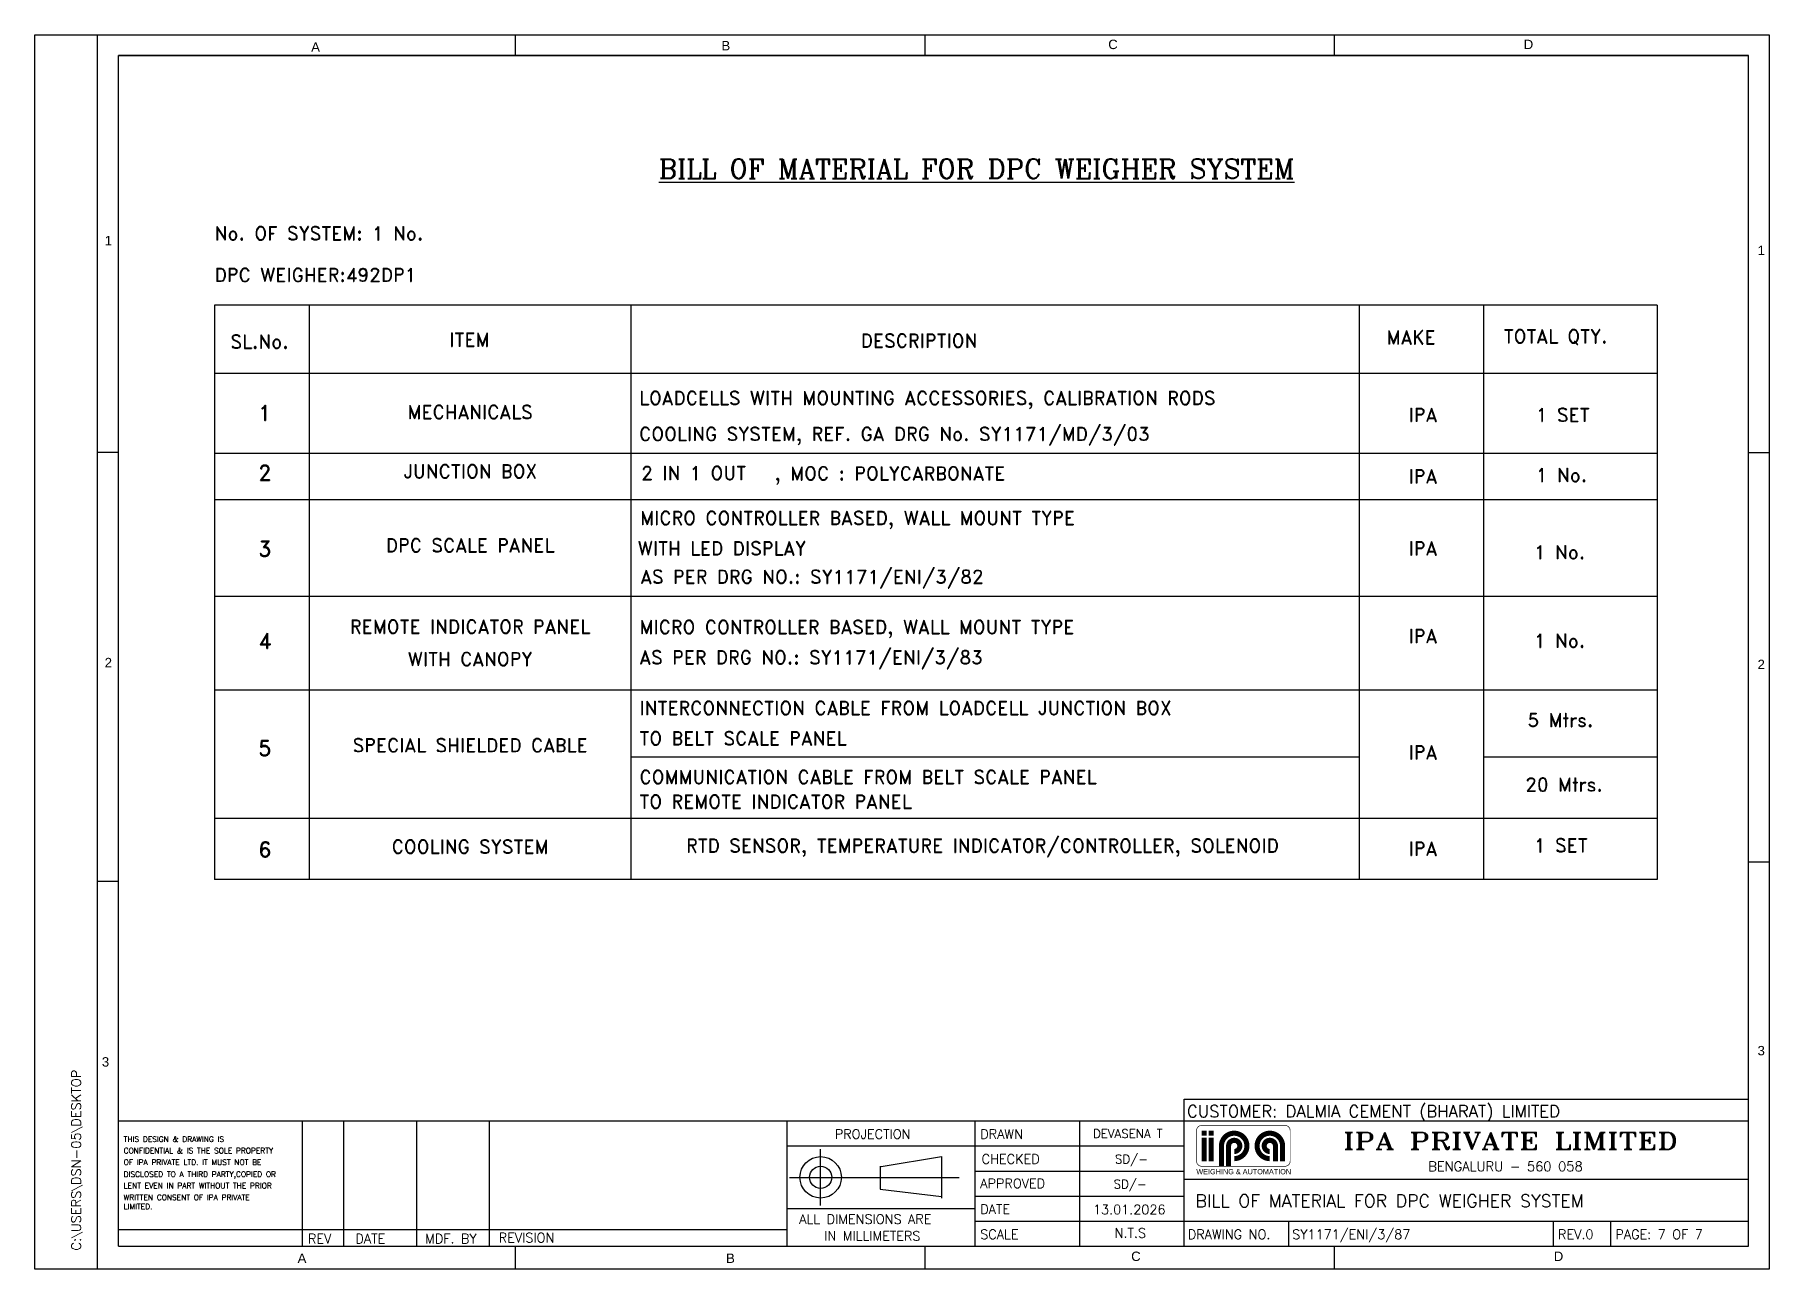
# Model space of a CAD drawing. Header units: inches. Extents: x 784 to 2184505, y 7 to 371504.
# Drawn here: x 1007066 to 1135577, y 102788 to 194290 of the extents above; entities that cross this region are included whole.
import ezdxf
from ezdxf.enums import TextEntityAlignment as Align

# ---------------------------------------------------------------- set-up
doc = ezdxf.new("R2010")
doc.units = ezdxf.units.IN
doc.header["$MEASUREMENT"] = 0
doc.layers.add('Object', color=2, linetype='Continuous', lineweight=30)
doc.layers.add('SHEET', color=10, linetype='Continuous')
doc.styles.add('ROMANC', font='romanc.shx', dxfattribs={"height": 5})
doc.styles.add('ROMAND', font='romand', dxfattribs={"height": 3})
doc.styles.add('ROMANS', font='romans')
doc.styles.add('ROMANT', font='romant', dxfattribs={"width": 1.3, "height": 4})
doc.styles.get("Standard").update_dxf_attribs({"font": 'arial.ttf'})

msp = doc.modelspace()

# ---------------------------------------------------------------- texts
at = {"style": 'ROMANC'}
msp.add_text('%%UBILL OF MATERIAL FOR DPC WEIGHER SYSTEM', height=1438.4647619, dxfattribs=at).set_placement((1053298.96701, 183634.68646, 186470.99339))
at = {"color": 0}
for s, height, style, p in [('CUSTOMER: DALMIA CEMENT (BHARAT) LIMITED', 891.4686096, 'ROMAND', (1092439.7226, 114053.89302, 9781.55083)), ('PROJECTION', 696.694092, 'ROMAND', (1066339.18093, 112464.21941, 12132.91572)), ('DRAWN', 696.694092, 'ROMAND', (1077117.26513, 112464.21941, 12132.91572)), ('DEVASENA T', 643.056664, 'ROMAND', (1085474.33566, 112523.43066, 12132.91572)), ('THIS DESIGN & DRAWING IS', 403.693172, 'ROMANC', (1013659.10272, 112231.64423, 12132.91572)), ('CONFIDENTIAL & IS THE SOLE PROPERTY', 403.693172, 'ROMANC', (1013659.10272, 111382.85346, 12132.91572)), ('OF IPA PRIVATE LTD. IT MUST NOT BE ', 403.693172, 'ROMANC', (1013659.10272, 110523.71158, 12132.91572)), ('CHECKED', 696.694092, 'ROMAND', (1077222.3867, 110615.24661, 12132.91572)), ('SD/-', 643.056664, 'ROMAND', (1087096.44871, 110636.68323, 12132.91572)), ('DISCLOSED TO A THIRD PARTY,COPIED OR', 403.693172, 'ROMANC', (1013659.10272, 109633.51638, 12132.91572)), ('APPROVED', 696.694092, 'ROMAND', (1077117.26513, 108809.34927, 12132.91572)), ('SD/-', 643.056664, 'ROMAND', (1086997.77968, 108783.99626, 12132.91572)), ('WRITTEN CONSENT OF IPA PRIVATE ', 403.693172, 'ROMANC', (1013659.10272, 107915.23262, 12132.91572)), ('LENT EVEN IN PART WITHOUT THE PRIOR ', 403.693172, 'ROMANC', (1013659.10272, 108784.72561, 12132.91572)), ('BILL OF MATERIAL FOR DPC WEIGHER SYSTEM', 938.3880101, 'ROMAND', (1093063.22806, 107389.21242, 12015.34748)), ('LIMITED.', 403.693172, 'ROMANC', (1013659.10272, 107244.69967, 12132.91572)), ('ALL DIMENSIONS ARE ', 696.6940917, 'ROMAND', (1063705.03504, 106161.05318, 12132.91572)), ('DATE', 696.694092, 'ROMAND', (1077117.26513, 106895.10573, 12132.91572)), ('13.01.2026', 697.03662, 'ROMAND', (1085469.44423, 106870.51931, 12132.91572)), ('REV', 696.694092, 'ROMAND', (1027311.24501, 104710.48299, 12132.91572)), ('DATE', 696.694092, 'ROMAND', (1030826.42101, 104710.48299, 12132.91572)), ('MDF. BY', 696.694092, 'ROMAND', (1035993.06731, 104710.48299, 12132.91572)), ('REVISION', 696.694092, 'ROMAND', (1041445.92994, 104786.67858, 12132.91572)), ('IN MILLIMETERS', 696.6940917, 'ROMAND', (1065556.53996, 104912.1286, 12132.91572)), ('SCALE', 696.694092, 'ROMAND', (1077117.26513, 105033.57115, 12132.91572)), ('N.T.S', 696.694092, 'ROMAND', (1087075.06009, 105131.93335, 12132.91572)), ('DRAWING NO.', 696.6940917, 'ROMAND', (1092492.806, 105032.81576, 12132.91572)), ('SY1171/ENI/3/87', 696.6940917, 'ROMAND', (1100233.85146, 105032.81576, 12132.91572)), ('REV.0', 696.694092, 'ROMAND', (1119925.57985, 105032.81576, 12132.91572)), ('PAGE: 7 OF 7', 696.6940917, 'ROMAND', (1124175.41757, 105032.81576, 12132.91572))]:
    msp.add_text(s, height=height, dxfattribs=dict(at, style=style)).set_placement(p)
at = {"color": 4, "style": 'ROMANT', "width": 1.3}
msp.add_text('IPA PRIVATE LIMITED', height=1258.2536029, dxfattribs=at).set_placement((1104008.7272, 111672.49081, 424861.84625))
at = {"color": 4, "style": 'ROMAND'}
msp.add_text('BENGALURU - 560 058', height=707.7676516, dxfattribs=at).set_placement((1110313.05018, 110064.65234, 424861.84625))
at = {"layer": 'Object', "color": 7, "insert": (1089389.27015, 110219.53637), "char_height": 385.1902062, "width": 14498.5023624, "attachment_point": 1, "style": 'ROMANS'}
msp.add_mtext('\\pxqc;{\\fArial|b0|i0|c0|p0;\\C4;WEIGHING & AUTOMATION}', dxfattribs=at)
at = {"layer": 'SHEET', "color": 0, "linetype": 'Continuous'}
for s, p in [('A', (1027551.62107, 193027.87012, 12132.91572)), ('B', (1057947.39244, 193124.57717, 12132.91572)), ('C', (1086600.73124, 193221.28444, 12132.91572)), ('D', (1117383.70989, 193221.28444, 12132.91572)), ('1', (1012253.66998, 178679.01395, 12132.91572)), ('1', (1134706.09292, 177952.35082, 12132.91572)), ('2', (1012253.66998, 147406.75106, 12132.91572)), ('2', (1134706.09292, 147270.13033, 12132.91572)), ('3', (1012043.58383, 117813.53564, 12132.91572)), ('3', (1134706.09292, 118647.1194, 12132.91572)), ('C', (1088299.27255, 103405.4061, 12132.91572)), ('D', (1119609.23001, 103405.40566, 12132.91572)), ('A', (1026545.07124, 103261.26125, 12132.91572)), ('B', (1058287.88505, 103261.26125, 12132.91572))]:
    msp.add_text(s, height=696.69409, dxfattribs=at).set_placement(p)
at = {"layer": 'SHEET', "color": 0, "linetype": 'Continuous', "style": 'ROMAND'}
for s, height, p in [('No. OF SYSTEM: 1 No.', 1007.6704026, (1020398.44694, 179059.6499, -508493.84813)), ('DPC WEIGHER:492DP1', 1007.6704026, (1020398.44694, 175985.14528, -508493.84813)), ('MAKE', 1007.670403, (1107226.67889, 171363.22216, -228575.95557)), ('TOTAL QTY.', 1007.670403, (1115902.79709, 171436.70043, -228575.95557)), ('SL.No.', 1007.670403, (1021565.93091, 171042.08822, -643622.90638)), ('ITEM', 1007.670403, (1037774.60392, 171183.8347, -1293312.27062)), ('DESCRIPTION', 1007.6704026, (1068264.36103, 171105.6973, -228575.95557)), ('LOADCELLS WITH MOUNTING ACCESSORIES, CALIBRATION RODS', 1007.6704026, (1051841.15909, 166857.22527, -228575.95557)), ('1', 1141.25132, (1023636.19682, 165690.86552, -643622.90638)), ('IPA', 1007.670403, (1108858.35877, 165610.79523, -228575.95557)), ('1 SET ', 1007.670403, (1118285.84637, 165610.79523, -228575.95557)), ('COOLING SYSTEM, REF. GA DRG No. SY1171/MD/3/03', 1007.6704026, (1051841.15909, 164202.03828, -228575.95557)), ('2', 1141.25132, (1023636.19682, 161237.04955, 1032103.50668)), ('2 IN 1 OUT  ', 1007.6704026, (1052000.61323, 161303.71796, 25201110.78318)), (', MOC : POLYCARBONATE', 1007.6704026, (1061869.55906, 161266.58447, 2277244.35725)), ('IPA', 1007.670403, (1108858.35877, 161062.4277, -228575.95557)), ('1 No.', 1007.670403, (1118285.84637, 161145.71046, -228575.95557)), ('MICRO CONTROLLER BASED, WALL MOUNT TYPE', 1007.6704026, (1051914.19193, 157974.33094, 1447150.45748)), ('3', 1141.25132, (1023636.19682, 155620.53328, 1032103.50668)), ('WITH LED DISPLAY', 1007.6704026, (1051734.59372, 155712.23621, 1447150.45748)), ('IPA', 1007.670403, (1108858.35877, 155714.91099, -228575.95557)), ('1 No.', 1007.670403, (1118145.20064, 155433.79058, 1447150.45748)), ('AS PER DRG NO.: SY1171/ENI/3/82', 1007.6704026, (1051933.88841, 153607.67637, 1447150.45748)), ('MICRO CONTROLLER BASED, WALL MOUNT TYPE', 1007.6704026, (1051867.1625, 149885.69154, 2011576.20798)), ('4', 1141.25132, (1023636.19682, 148798.7139, 1898688.84215)), ('IPA', 1007.670403, (1108858.35877, 149218.8555, -228575.95557)), ('1 No.', 1007.670403, (1118145.20064, 148865.53072, 1447150.45748)), ('AS PER DRG NO.: SY1171/ENI/3/83', 1007.6704026, (1051867.1625, 147638.12853, 2011576.20798)), ('INTERCONNECTION CABLE FROM LOADCELL JUNCTION BOX', 1007.6704026, (1051867.1625, 143890.46302, 2011576.20798)), ('5 Mtrs.', 1007.670403, (1117661.69175, 142989.91763, 1361635.88736)), ('TO BELT SCALE PANEL', 1007.6704026, (1051867.1625, 141642.90001, 2011576.20798)), ('5', 1141.25132, (1023636.19682, 140838.24806, 1898688.84215)), ('IPA', 1007.670403, (1108858.35877, 140603.31054, -228575.95557)), ('COMMUNICATION CABLE FROM BELT SCALE PANEL', 1007.6704026, (1051867.1625, 138778.02071, 2011576.20798)), ('20 Mtrs.', 1007.670403, (1117498.7295, 138212.85603, 1361635.88736)), ('TO REMOTE INDICATOR PANEL', 1007.6704026, (1051867.1625, 136952.84354, 2011576.20798)), ('6', 1141.25132, (1023636.19682, 133323.8549, 1898688.84215)), ('IPA', 1007.670403, (1108858.35877, 133464.63704, -228575.95557)), ('1 SET', 1007.670403, (1118145.20064, 133711.50452, 1447150.45748))]:
    msp.add_text(s, height=height, dxfattribs=at).set_placement(p)
for s, p in [('MECHANICALS', (1039319.45264, 166322.40078, -643622.90638)), ('JUNCTION BOX', (1039319.45264, 161936.54251, 1032103.50668)), ('DPC SCALE PANEL', (1039319.45264, 156446.85483, 1032103.50668)), ('REMOTE INDICATOR PANEL', (1039319.45264, 150417.70956, 1596529.25717)), ('WITH CANOPY', (1039319.45264, 148009.76401, 1596529.25717)), ('SPECIAL SHIELDED CABLE', (1039319.45264, 141632.65831, 1596529.25717)), ('COOLING SYSTEM', (1039319.45264, 134118.26515, 1596529.25717)), ('RTD SENSOR, TEMPERATURE INDICATOR/CONTROLLER, SOLENOID', (1077282.44519, 134118.26515, 1596529.25717))]:
    msp.add_text(s, height=1007.6704026, dxfattribs=at).set_placement(p, align=Align.MIDDLE)
at = {"layer": 'SHEET', "color": 124, "linetype": 'Continuous', "style": 'ROMAND'}
msp.add_text('C:\\USERS\\DSN-05\\DESKTOP', height=704.430188, rotation=90, dxfattribs=at).set_placement((1010495.15447, 104176.97022, 12132.91572))

# ---------------------------------------------------------------- linework, layer by layer
for p, q in [((1020390.5976, 174250.99544, -688898.38366), (1020390.5976, 131681.43061, 1575719.4838)), ((1027408.07887, 174250.99544, -688898.38366), (1027408.07887, 131681.43061, 790953.37817)), ((1051230.8264, 174251.01098, -688898.75342), (1051230.8264, 131681.43061, 1575719.31796)), ((1105190.15938, 174251.03268, -623431.30457), (1105190.15938, 131681.43061, 1568896.09198)), ((1114392.32465, 174250.99544, -688898.38366), (1114392.38095, 131681.43061, 2195164.27485)), ((1127260.6853, 174250.99544, 186470.99339), (1127260.6853, 131681.43061, 792609.63393))]:
    msp.add_line(p, q)
at = {"ltscale": 50}
msp.add_line((1127260.6853, 174250.99544, -643622.90638), (1020390.60049, 174250.99544, -643622.90638), dxfattribs=at)
at = {"color": 0}
for p, q in [((1065293.52776, 107519.95324, 12132.91572), (1065293.52776, 111687.68146, 12132.91572)), ((1074251.53468, 111113.39918, 12132.91572), (1069774.82834, 110394.15244, 12132.91572)), ((1074251.41268, 111139.18754, 12132.91572), (1074251.41268, 108071.23494, 12132.91572)), ((1062994.92143, 109605.21124, 12132.91572), (1075548.48258, 109605.21124, 12132.91572)), ((1069712.09506, 110432.57455, 12132.91572), (1069712.09506, 108733.84345, 12132.91572)), ((1069712.09506, 108733.84345, 12132.91572), (1074251.41268, 108173.90443, 12132.91572))]:
    msp.add_line(p, q, dxfattribs=at)
for radius in [1533.9763, 827.36331]:
    msp.add_circle((1065293.52776, 109605.21124, 12132.91572), radius, dxfattribs=at)
at = {"layer": 'SHEET', "color": 124, "linetype": 'Continuous', "true_color": 0x00a183}
for p, q in [((1011720.43948, 102788.47582, 12132.91572), (1011720.43948, 194269.90309, 12132.91572)), ((1042684.62134, 192748.30624, 12132.91572), (1042684.62134, 194289.66212, 12132.91572)), ((1013268.64858, 192748.30624, 12132.91572), (1134028.95781, 192748.30624, 12132.91572)), ((1013268.64858, 192748.30624, 12132.91572), (1134028.95781, 192748.30624, 12132.91572)), ((1013268.64858, 192748.30624, 12132.91572), (1134028.95781, 192748.30624, 12132.91572)), ((1134028.95781, 192748.30624, 12132.91572), (1013268.64858, 192748.30624, 12132.91572)), ((1013268.64858, 104500.38795, 12132.91572), (1013268.64858, 192748.30624, 12132.91572)), ((1134028.95781, 104500.38795, 12132.91572), (1134028.95781, 192748.30624, 12132.91572)), ((1135567.38619, 132960.8238, 12132.91572), (1134028.95781, 132961.06923, 12132.91572)), ((1092227.31231, 113789.64251, 12132.91572), (1092227.31231, 115406.58465, 12132.91572)), ((1092227.31231, 115406.58465, 12132.91572), (1134028.95781, 115406.58465, 12132.91572)), ((1013268.64858, 113789.64251, 12132.91572), (1134028.95781, 113789.64251, 12132.91572)), ((1013268.64858, 113789.64251, 12132.91572), (1134028.95781, 113789.64251, 12132.91572)), ((1026888.23137, 113789.64251, 12132.91572), (1026888.23137, 104500.38795, 12132.91572)), ((1029959.82026, 104488.31125, 12132.91572), (1029959.82026, 113777.56581, 12132.91572)), ((1035365.95535, 104500.38795, 12132.91572), (1035365.95535, 113789.64251, 12132.91572)), ((1040772.09045, 104500.38795, 12132.91572), (1040772.09045, 113789.64251, 12132.91572)), ((1062811.33954, 104500.38795, 12132.91572), (1062811.33954, 113789.64251, 12132.91572)), ((1076745.22138, 104500.38795, 12132.91572), (1076745.22138, 113789.64251, 12132.91572)), ((1084486.26684, 104500.38795, 12132.91572), (1084486.26684, 113789.64251, 12132.91572)), ((1092227.31231, 104500.38795, 12132.91572), (1092227.31231, 113789.64251, 12132.91572)), ((1062811.33954, 111931.7916, 12132.91572), (1092227.31231, 111931.7916, 12132.91572)), ((1076745.22138, 110073.94069, 12132.91572), (1092227.31231, 110073.94069, 12132.91572)), ((1092227.31231, 109480.92935, 12132.91572), (1134028.95781, 109480.92935, 12132.91572)), ((1076745.22138, 108216.08977, 12132.91572), (1092227.31231, 108216.08977, 12132.91572)), ((1062811.33954, 107287.16432, 12132.91572), (1076745.22138, 107287.16432, 12132.91572)), ((1013268.64858, 105738.95523, 12132.91572), (1062811.33954, 105738.95523, 12132.91572)), ((1076745.22138, 106358.23886, 12132.91572), (1134028.95781, 106358.23886, 12132.91572)), ((1099968.35777, 104500.38795, 12132.91572), (1099968.35777, 106358.23886, 12132.91572)), ((1119596.88511, 104500.38795, 12132.91572), (1119596.88511, 106358.23886, 12132.91572)), ((1123846.72283, 104500.38795, 12132.91572), (1123846.72283, 106358.23886, 12132.91572)), ((1013268.64858, 104500.38795, 12132.91572), (1134028.95781, 104500.38795, 12132.91572)), ((1073029.51956, 102788.47582, 12132.91572), (1073029.51956, 104500.38795, 12132.91572)), ((1103374.41777, 102788.47582, 12132.91572), (1103374.41777, 104500.38795, 12132.91572))]:
    msp.add_line(p, q, dxfattribs=at)
at = {"layer": 'SHEET', "color": 0, "linetype": 'Continuous'}
for p, q in [((1073029.51956, 192748.30624, 12132.91572), (1073029.51956, 194289.66212, 12132.91572)), ((1103374.41777, 192748.30624, 12132.91572), (1103374.41777, 194289.66212, 12132.91572)), ((1007075.8122, 163326.22083, 12132.91572), (1007070.87245, 163326.22162, 12132.91572)), ((1013268.64858, 163325.23288, 12132.91572), (1011720.43948, 163325.47987, 12132.91572)), ((1135572.22715, 163305.72163, 12132.91572), (1134028.95781, 163305.96783, 12132.91572)), ((1007075.8122, 131519.63784, 12132.91572), (1007066.03149, 131519.6394, 12132.91572)), ((1013268.64858, 131518.64989, 12132.91572), (1011720.43948, 131518.89688, 12132.91572)), ((1042684.62134, 102788.47582, 12132.91572), (1042684.62134, 104500.38795, 12132.91572))]:
    msp.add_line(p, q, dxfattribs=at)
at = {"layer": 'SHEET', "color": 7}
for p, q in [((1127260.68775, 169176.67196, -643622.90638), (1020390.60049, 169180.99344, -643622.90638)), ((1127260.69312, 163244.2054, 1862197.40644), (1020390.5976, 163244.2054, 1862197.40644)), ((1127260.69616, 159825.39628, 1862197.40644), (1020390.5976, 159825.39628, 1862197.40644)), ((1127260.69616, 152655.33144, 1862197.40644), (1020390.5976, 152655.33144, 1862197.40644)), ((1127260.70405, 145699.32023, 1862197.40644), (1020390.5976, 145699.32023, 1862197.40644)), ((1105190.15938, 140738.18778, 1862197.40644), (1051230.8264, 140738.18778, 1862197.40644)), ((1127260.70405, 140738.18778, 1862197.40644), (1114392.36723, 140738.18778, 1862197.40644)), ((1127260.70405, 136209.80919, 1334818.57026), (1020390.5976, 136209.80919, 1334818.57026)), ((1127260.70405, 131681.43061, 807439.63447), (1020390.5976, 131681.43061, 807439.63447))]:
    msp.add_line(p, q, dxfattribs=at)
at = {"layer": 'SHEET', "color": 124, "linetype": 'Continuous', "true_color": 0x00a183, "elevation": 12132.91572}
msp.add_lwpolyline([(1135577.1669, 102788.47582), (1007075.8122, 102788.47582), (1007075.8122, 194269.90309), (1135577.1669, 194269.90309)], close=True, dxfattribs=at)
at = {"layer": 'SHEET', "color": 4, "linetype": 'Continuous', "const_width": 45.25582}
msp.add_lwpolyline([(1099700.82796, 113454.00389), (1093522.20201, 113454.00389, 0.4142135624), (1093145.07019, 113076.87208), (1093145.07019, 110802.53052, 0.4142135624), (1093522.20201, 110425.39871), (1099700.82796, 110425.39871, 0.4142135624), (1100077.95978, 110802.53052), (1100077.95978, 113076.87208, 0.4142135624)], format="xyb", close=True, dxfattribs=at)
at = {"layer": 'SHEET', "color": 4, "linetype": 'Continuous', "const_width": 377.13182}
for points in [[(1093707.11654, 112688.03925), (1093707.11654, 113065.17107)], [(1094235.10109, 112688.03925), (1094235.10109, 113065.17107)], [(1093707.11654, 110802.38017), (1093707.11654, 112537.18653)], [(1094235.10109, 110802.38017), (1094235.10109, 112537.18653)], [(1094989.36472, 110425.24835), (1094989.36472, 111933.77562)]]:
    msp.add_lwpolyline(points, dxfattribs=at)
for points in [[(1094989.36472, 111933.77562, -2.4142135624), (1095932.19426, 110990.94608, 0.048516246)], [(1095517.34927, 110425.24835), (1095517.34927, 111933.77562, -2.4142135624), (1095932.19426, 111518.93062, 1.7118172848)], [(1099514.94653, 110802.38017), (1099514.94653, 111933.77562, 2.4142135624), (1098572.11699, 110990.94608, 0.362037375)], [(1098986.96199, 110802.38017), (1098986.96199, 111933.77562, 2.4142135624), (1098572.11699, 111518.93062, 0.3121925891)]]:
    msp.add_lwpolyline(points, format="xyb", dxfattribs=at)

msp.set_redraw_order([(e.dxf.handle, doc.entitydb.next_handle()) for e in msp.query("TEXT MTEXT ATTDEF DIMENSION ARC_DIMENSION")])  # texts and dimensions are drawn at this point

doc.saveas('drawing.dxf')
